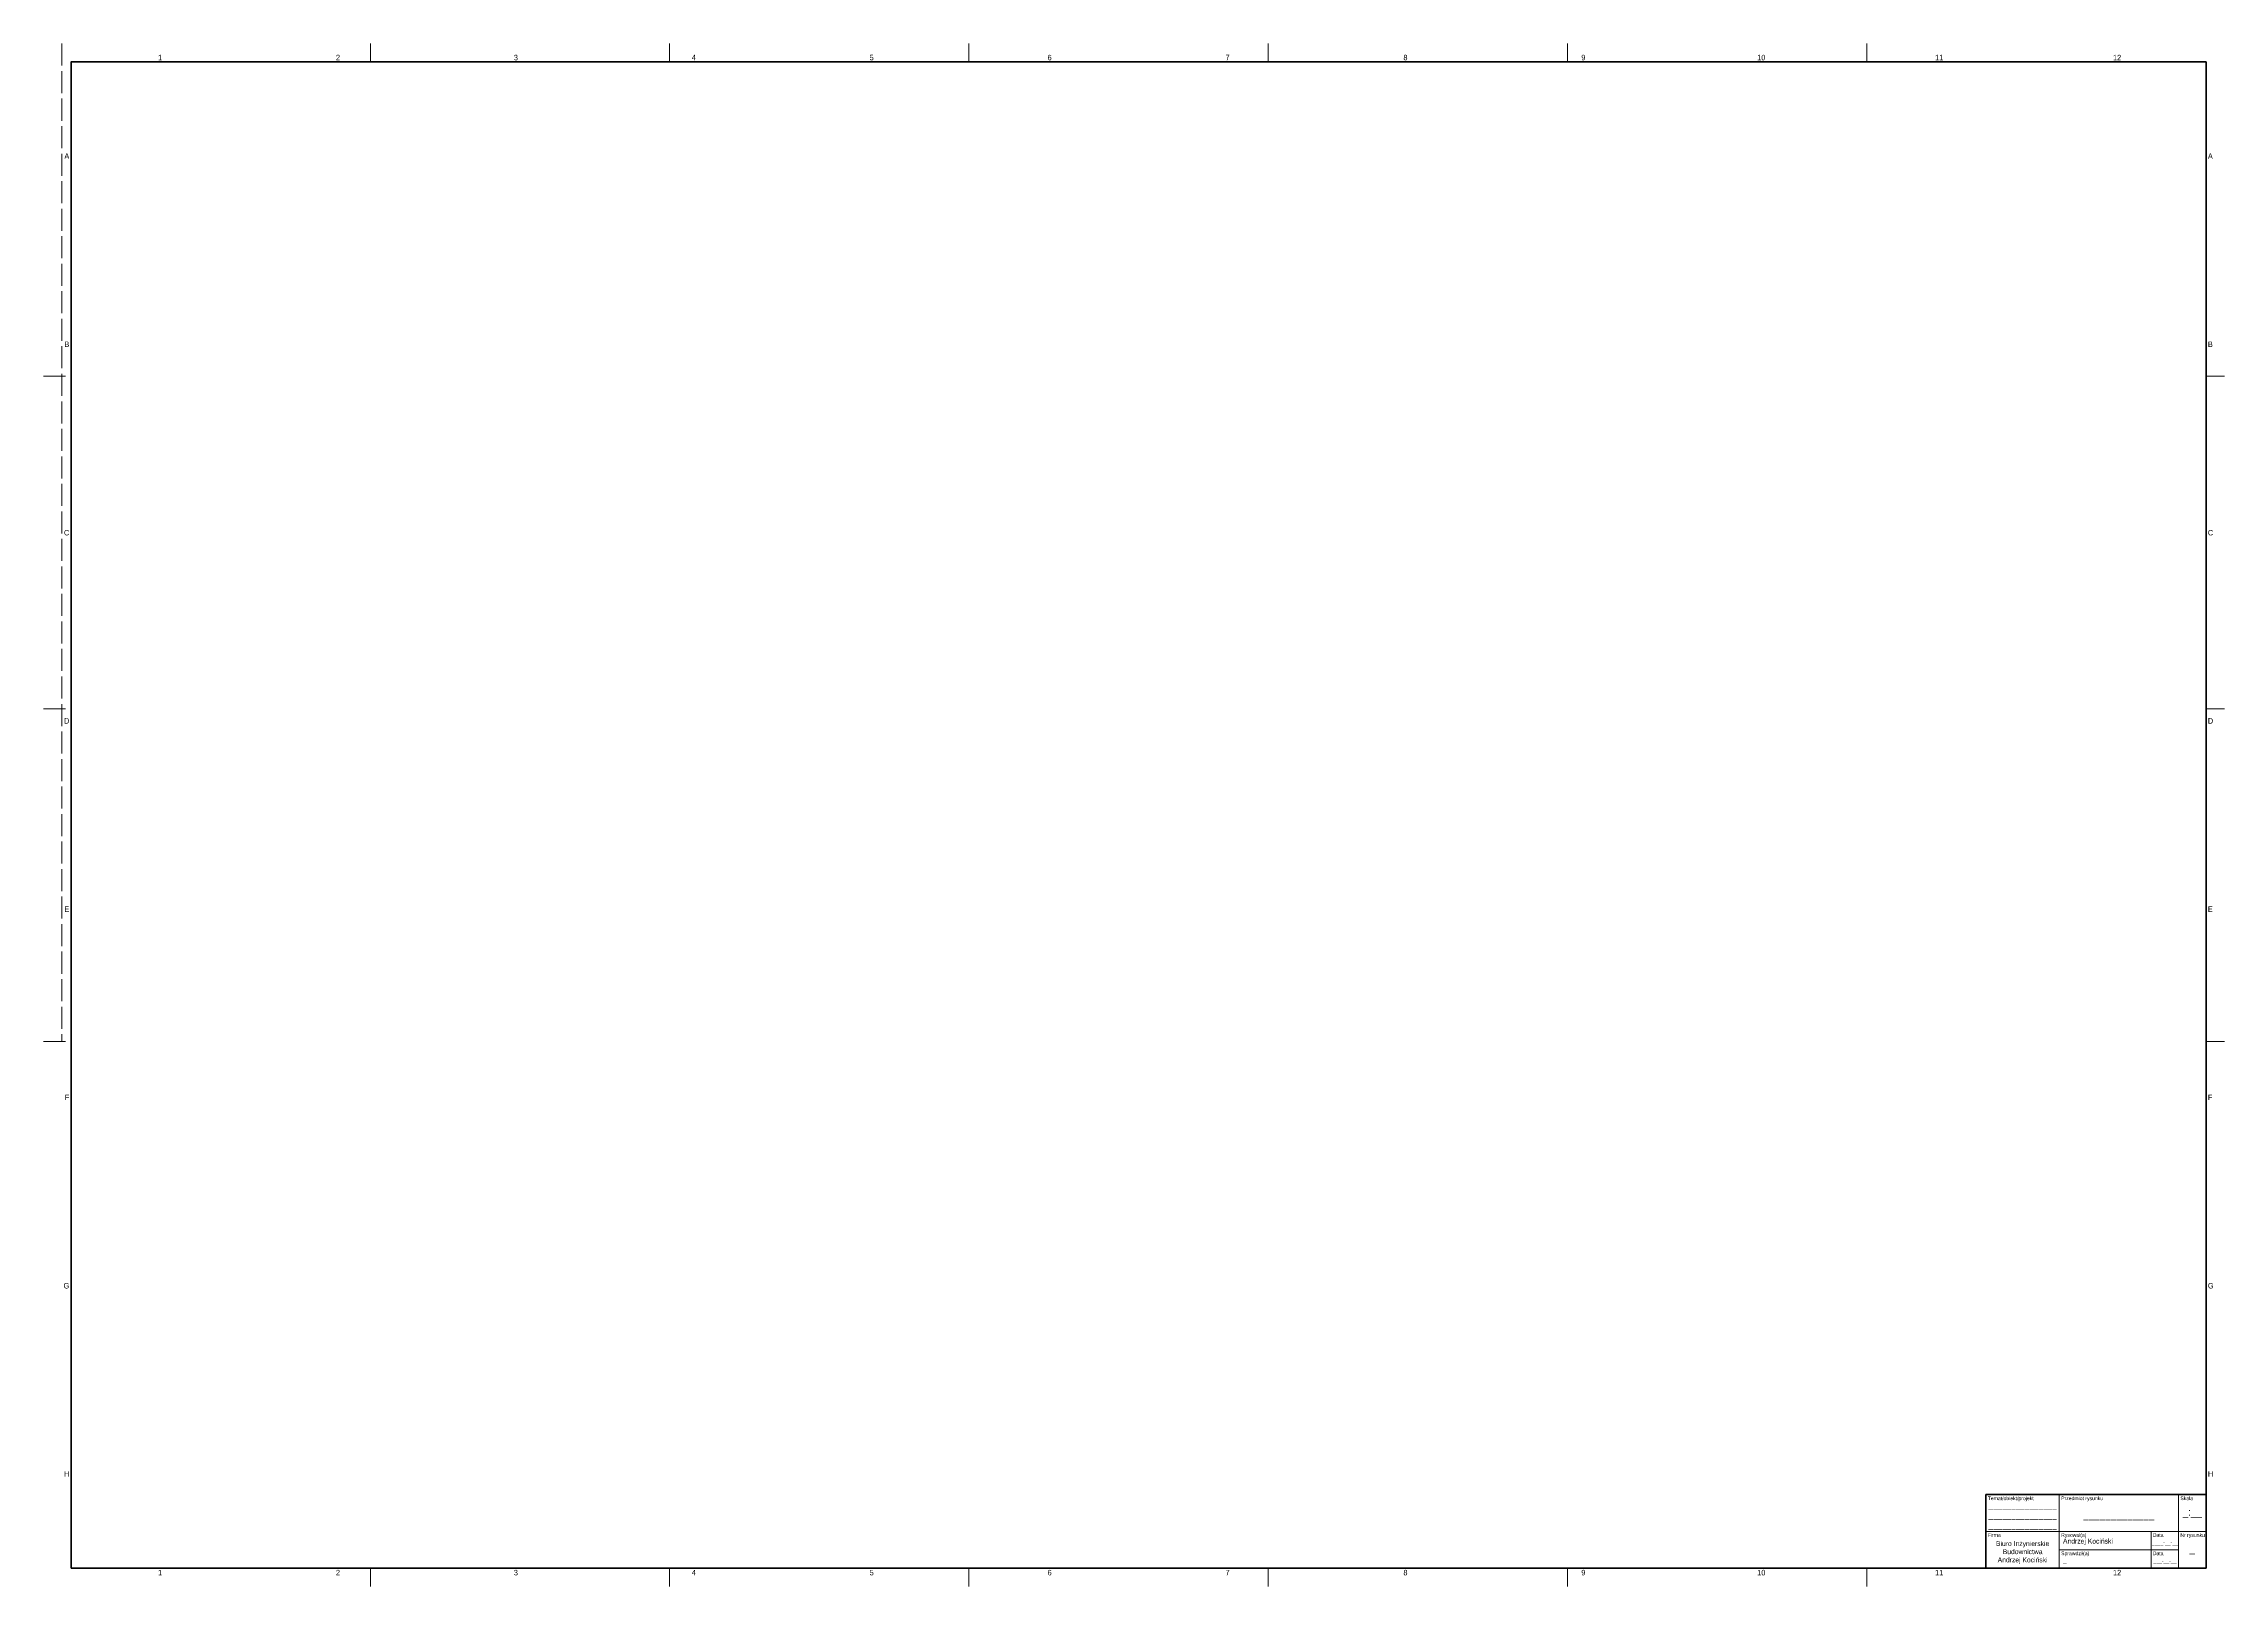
# Model space of a CAD drawing. Header units: millimetres. Extents: x 0 to 1189, y 0 to 841.
import ezdxf
from ezdxf.enums import TextEntityAlignment as Align

# ---------------------------------------------------------------- set-up
doc = ezdxf.new("R2010")
doc.units = ezdxf.units.MM
doc.linetypes.add('ACAD_ISO02W100', pattern=[15, 12, -3])
doc.layers.add('ramka tabliczka', color=178, linetype='Continuous', lineweight=35, true_color=0x000000)
doc.styles.add('textstyle3', font='')
doc.styles.get('textstyle3').set_extended_font_data('Fira Sans Compressed')

msp = doc.modelspace()

# ---------------------------------------------------------------- linework, layer by layer
at = {"layer": 'ramka tabliczka', "linetype": 'ACAD_ISO02W100', "lineweight": 18}
for p, q in [((10, 841), (10, 297)), ((178.2, 841), (178.2, 831)), ((341.3, 841), (341.3, 831)), ((504.5, 841), (504.5, 831)), ((667.7, 841), (667.7, 831)), ((830.8, 841), (830.8, 831)), ((994, 841), (994, 831)), ((0, 659.7), (15, 659.7)), ((1189, 659.7), (1179, 659.7)), ((0, 478.3), (15, 478.3)), ((1189, 478.3), (1179, 478.3)), ((0, 297), (15, 297)), ((1189, 297), (1179, 297)), ((178.2, 0), (178.2, 10)), ((341.3, 0), (341.3, 10)), ((504.5, 0), (504.5, 10)), ((667.7, 0), (667.7, 10)), ((830.8, 0), (830.8, 10)), ((994, 0), (994, 10))]:
    msp.add_line(p, q, dxfattribs=at)
at = {"layer": 'ramka tabliczka', "lineweight": 18}
for p, q in [((1099, 50), (1099, 20)), ((1164, 30), (1164, 50)), ((1059, 30), (1099, 30)), ((1099, 30), (1144, 30)), ((1144, 30), (1164, 30)), ((1149, 20), (1149, 30)), ((1164, 30), (1179, 30)), ((1164, 20), (1164, 30)), ((1099, 20), (1099, 10)), ((1099, 20), (1144, 20)), ((1144, 20), (1164, 20)), ((1149, 10), (1149, 20)), ((1164, 10), (1164, 20))]:
    msp.add_line(p, q, dxfattribs=at)
at = {"layer": 'ramka tabliczka', "flags": 128}
msp.add_lwpolyline([(15, 10), (1179, 10), (1179, 831), (15, 831)], close=True, dxfattribs=at)
at = {"layer": 'ramka tabliczka', "lineweight": 35, "flags": 128}
msp.add_lwpolyline([(1059, 10), (1179, 10), (1179, 50), (1059, 50)], close=True, dxfattribs=at)

# ---------------------------------------------------------------- texts
at = {"layer": 'ramka tabliczka', "style": 'textstyle3'}
for s, p in [('1', (63.5, 831)), ('2', (160.5, 831)), ('3', (257.5, 831)), ('4', (354.5, 831)), ('5', (451.5, 831)), ('6', (548.5, 831)), ('7', (645.5, 831)), ('8', (742.5, 831)), ('9', (839.5, 831)), ('10', (936.5, 831)), ('11', (1033.5, 831)), ('12', (1130.5, 831))]:
    msp.add_text(s, height=3, dxfattribs=at).set_placement(p, align=Align.BOTTOM_CENTER)
for s, p in [('A', (14, 779.7)), ('B', (14, 677.1)), ('C', (14, 574.4)), ('D', (14, 471.8)), ('E', (14, 369.2)), ('F', (14, 266.6)), ('G', (14, 163.9)), ('H', (14, 61.3))]:
    msp.add_text(s, height=3, dxfattribs=at).set_placement(p, align=Align.MIDDLE_RIGHT)
for s, p in [('A', (1180, 779.7)), ('B', (1180, 677.1)), ('C', (1180, 574.4)), ('D', (1180, 471.8)), ('E', (1180, 369.2)), ('F', (1180, 266.6)), ('G', (1180, 163.9)), ('H', (1180, 61.3))]:
    msp.add_text(s, height=3, dxfattribs=at).set_placement(p, align=Align.MIDDLE_LEFT)
for s, p in [('Temat/obiekt/projekt', (1060, 49)), ('Przedmiot rysunku', (1100, 49)), ('Skala', (1165, 49)), ('Firma', (1060, 29)), ('Rysował(a)', (1100, 29)), ('Data', (1150, 29)), ('Nr rysunku', (1165, 29)), ('Sprawdził(a)', (1100, 19)), ('Data', (1150, 19))]:
    msp.add_text(s, height=2, dxfattribs=at).set_placement(p, align=Align.TOP_LEFT)
for s, p in [('1', (63.5, 9)), ('2', (160.5, 9)), ('3', (257.5, 9)), ('4', (354.5, 9)), ('5', (451.5, 9)), ('6', (548.5, 9)), ('7', (645.5, 9)), ('8', (742.5, 9)), ('9', (839.5, 9)), ('10', (936.5, 9)), ('11', (1033.5, 9)), ('12', (1130.5, 9))]:
    msp.add_text(s, height=3, dxfattribs=at).set_placement(p, align=Align.TOP_CENTER)
for s, insert, char_height, attachment_point in [('\\H3.333;_______________\\P_______________\\P_______________', (1079, 38.5), 5, 5), ('\\H4;_____________', (1131.5, 38.5), 6, 5), ('\\H4;_:__', (1171.5, 40), 6, 5), ('\\H2.667;Biuro Inżynierskie\\PBudownictwa\\PAndrzej Kociński', (1079, 18.5), 4, 5), ('\\H2.667;Andrzej Kociński', (1101, 26), 4, 1), ('\\H2;____-__-__', (1156.6, 25), 3, 2), ('\\H2.667;_', (1101, 16), 4, 1), ('\\H2;___-__-__', (1156.6, 15), 3, 2), ('\\H4;_', (1171.5, 20), 6, 5)]:
    msp.add_mtext(s, dxfattribs=dict(at, insert=insert, char_height=char_height, attachment_point=attachment_point))

doc.saveas('drawing.dxf')
